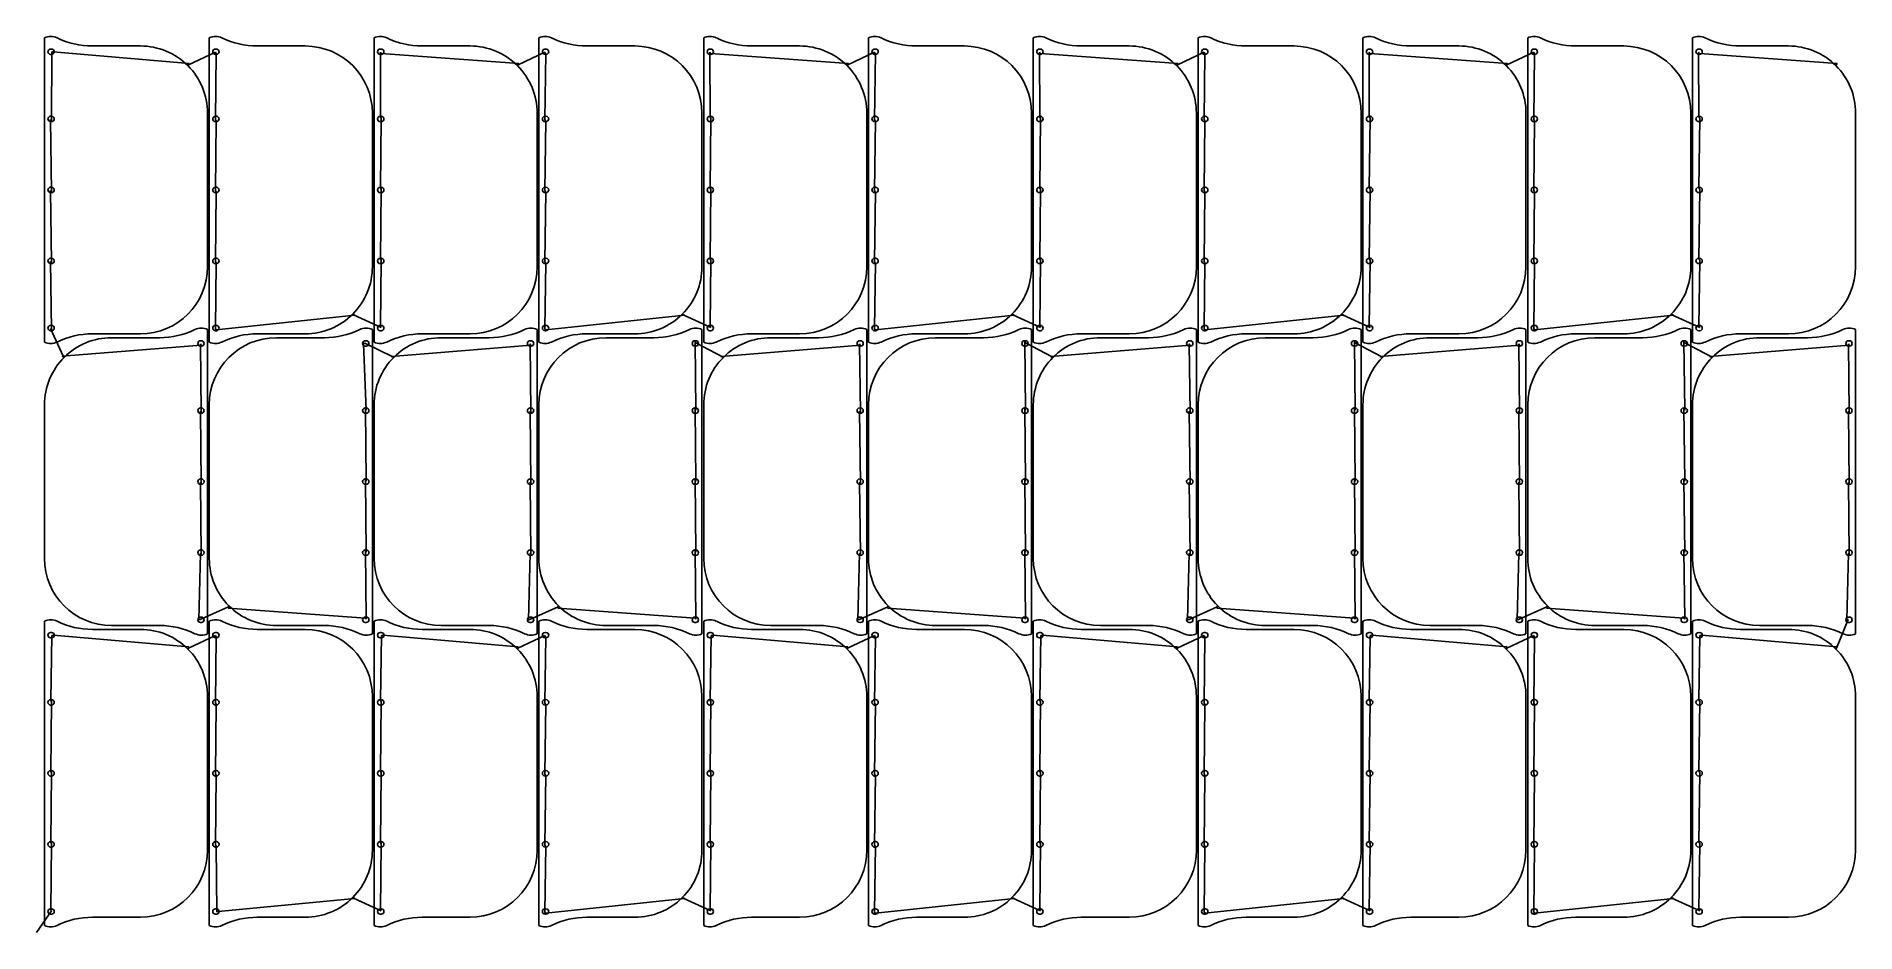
# Model space of a CAD drawing. Header units: inches. Extents: x 0 to 94.8, y 0 to 46.7.
import ezdxf

# ---------------------------------------------------------------- set-up
doc = ezdxf.new("R2010")
doc.units = ezdxf.units.IN
doc.layers.get('0').update_dxf_attribs({"linetype": 'CONTINUOUS'})
doc.layers.add('8', color=7, linetype='CONTINUOUS')
doc.layers.add('9', color=7, linetype='CONTINUOUS')

msp = doc.modelspace()

# ---------------------------------------------------------------- linework, layer by layer
at = {"color": 0, "linetype": 'CONTINUOUS'}
for p, q in [((0.78, 42.308), (0.808, 45.889)), ((0.883, 45.904), (7.964, 45.28)), ((7.931, 45.212), (9.33, 45.874)), ((9.37, 45.808), (9.33, 42.374)), ((17.935, 42.492), (17.94, 45.881)), ((17.968, 45.81), (25.144, 45.28)), ((25.111, 45.212), (26.51, 45.874)), ((26.55, 45.808), (26.51, 42.374)), ((35.115, 42.492), (35.1, 45.874)), ((35.14, 45.808), (42.324, 45.28)), ((42.291, 45.212), (43.69, 45.874)), ((43.73, 45.808), (43.69, 42.374)), ((52.295, 42.492), (52.28, 45.874)), ((52.32, 45.808), (59.504, 45.28)), ((59.471, 45.212), (60.87, 45.874)), ((60.91, 45.808), (60.87, 42.374)), ((69.475, 42.492), (69.46, 45.874)), ((69.5, 45.808), (76.684, 45.28)), ((76.651, 45.212), (78.05, 45.874)), ((78.09, 45.808), (78.05, 42.374)), ((86.655, 42.492), (86.64, 45.874)), ((86.68, 45.808), (93.864, 45.28)), ((0.78, 38.608), (0.74, 42.374)), ((9.37, 42.308), (9.33, 38.674)), ((17.935, 38.792), (17.975, 42.426)), ((26.55, 42.308), (26.51, 38.674)), ((35.115, 38.792), (35.155, 42.426)), ((43.73, 42.308), (43.69, 38.674)), ((52.295, 38.792), (52.335, 42.426)), ((60.91, 42.308), (60.87, 38.674)), ((69.475, 38.792), (69.515, 42.426)), ((78.09, 42.308), (78.05, 38.674)), ((86.655, 38.792), (86.695, 42.426)), ((0.78, 34.908), (0.74, 38.674)), ((9.37, 38.608), (9.33, 34.974)), ((17.935, 35.092), (17.975, 38.726)), ((26.55, 38.608), (26.51, 34.974)), ((35.115, 35.092), (35.155, 38.726)), ((43.73, 38.608), (43.69, 34.974)), ((52.295, 35.092), (52.335, 38.726)), ((60.91, 38.608), (60.87, 34.974)), ((69.475, 35.092), (69.515, 38.726)), ((78.09, 38.608), (78.05, 34.974)), ((86.655, 35.092), (86.695, 38.726)), ((0.78, 31.408), (0.74, 34.974)), ((9.37, 34.908), (9.33, 31.474)), ((17.935, 31.592), (17.975, 35.026)), ((26.55, 34.908), (26.51, 31.474)), ((35.115, 31.592), (35.155, 35.026)), ((43.73, 34.908), (43.69, 31.474)), ((52.295, 31.592), (52.335, 35.026)), ((60.91, 34.908), (60.87, 31.474)), ((69.475, 31.592), (69.515, 35.026)), ((78.09, 34.908), (78.05, 31.474)), ((86.655, 31.592), (86.695, 35.026)), ((1.411, 30.009), (0.74, 31.474)), ((9.37, 31.408), (16.603, 32.179)), ((16.53, 32.199), (17.975, 31.526)), ((26.55, 31.408), (33.783, 32.179)), ((33.71, 32.199), (35.155, 31.526)), ((43.73, 31.408), (50.963, 32.179)), ((50.89, 32.199), (52.335, 31.526)), ((60.91, 31.408), (68.143, 32.179)), ((68.07, 32.199), (69.515, 31.526)), ((78.09, 31.408), (85.323, 32.179)), ((85.25, 32.199), (86.695, 31.526)), ((8.59, 30.608), (1.342, 30.042)), ((8.59, 27.108), (8.55, 30.674)), ((17.052, 30.696), (17.195, 27.226)), ((18.583, 29.998), (17.127, 30.711)), ((25.77, 30.608), (18.508, 30.012)), ((25.77, 27.108), (25.73, 30.674)), ((34.335, 30.792), (34.375, 27.226)), ((35.763, 29.998), (34.375, 30.726)), ((42.95, 30.608), (35.688, 30.012)), ((42.95, 27.108), (42.91, 30.674)), ((51.515, 30.792), (51.555, 27.226)), ((52.943, 29.998), (51.555, 30.726)), ((60.13, 30.608), (52.868, 30.012)), ((60.13, 27.108), (60.09, 30.674)), ((68.695, 30.792), (68.735, 27.226)), ((70.123, 29.998), (68.735, 30.726)), ((77.31, 30.608), (70.048, 30.012)), ((77.31, 27.108), (77.27, 30.674)), ((85.875, 30.792), (85.915, 27.226)), ((87.303, 29.998), (85.915, 30.726)), ((94.49, 30.608), (87.228, 30.012)), ((94.49, 27.108), (94.45, 30.674)), ((8.59, 23.408), (8.55, 27.174)), ((17.155, 27.292), (17.195, 23.526)), ((25.77, 23.408), (25.73, 27.174)), ((34.335, 27.292), (34.375, 23.526)), ((42.95, 23.408), (42.91, 27.174)), ((51.515, 27.292), (51.555, 23.526)), ((60.13, 23.408), (60.09, 27.174)), ((68.695, 27.292), (68.735, 23.526)), ((77.31, 23.408), (77.27, 27.174)), ((85.875, 27.292), (85.915, 23.526)), ((94.49, 23.408), (94.45, 27.174)), ((8.59, 19.708), (8.55, 23.474)), ((17.155, 23.592), (17.195, 19.826)), ((25.77, 19.708), (25.73, 23.474)), ((34.335, 23.592), (34.375, 19.826)), ((42.95, 19.708), (42.91, 23.474)), ((51.515, 23.592), (51.555, 19.826)), ((60.13, 19.708), (60.09, 23.474)), ((68.695, 23.592), (68.735, 19.826)), ((77.31, 19.708), (77.27, 23.474)), ((85.875, 23.592), (85.915, 19.826)), ((94.49, 19.708), (94.45, 23.474)), ((8.462, 16.296), (8.55, 19.774)), ((17.155, 19.892), (17.195, 16.326)), ((25.642, 16.296), (25.73, 19.774)), ((34.335, 19.892), (34.375, 16.326)), ((42.822, 16.296), (42.91, 19.774)), ((51.515, 19.892), (51.555, 16.326)), ((60.002, 16.296), (60.09, 19.774)), ((68.695, 19.892), (68.735, 16.326)), ((77.182, 16.296), (77.27, 19.774)), ((85.875, 19.892), (85.915, 16.326)), ((94.362, 16.296), (94.45, 19.774)), ((10.012, 16.982), (8.537, 16.311)), ((17.155, 16.392), (9.994, 16.908)), ((27.192, 16.982), (25.717, 16.311)), ((34.335, 16.392), (27.174, 16.908)), ((44.372, 16.982), (42.897, 16.311)), ((51.515, 16.392), (44.354, 16.908)), ((61.552, 16.982), (60.077, 16.311)), ((68.695, 16.392), (61.534, 16.908)), ((78.732, 16.982), (77.257, 16.311)), ((85.875, 16.392), (78.714, 16.908)), ((93.822, 14.818), (94.437, 16.311)), ((0.755, 12.092), (0.808, 15.489)), ((0.883, 15.504), (7.94, 14.892)), ((7.922, 14.818), (9.33, 15.474)), ((9.37, 15.408), (9.33, 11.974)), ((17.935, 12.092), (17.988, 15.489)), ((18.063, 15.504), (25.12, 14.892)), ((25.102, 14.818), (26.51, 15.474)), ((26.55, 15.408), (26.51, 11.974)), ((35.115, 12.092), (35.168, 15.489)), ((35.243, 15.504), (42.3, 14.892)), ((42.282, 14.818), (43.69, 15.474)), ((43.73, 15.408), (43.69, 11.974)), ((52.295, 12.092), (52.348, 15.489)), ((52.423, 15.504), (59.48, 14.892)), ((59.462, 14.818), (60.87, 15.474)), ((60.91, 15.408), (60.87, 11.974)), ((69.475, 12.092), (69.528, 15.489)), ((69.603, 15.504), (76.66, 14.892)), ((76.642, 14.818), (78.05, 15.474)), ((78.09, 15.408), (78.05, 11.974)), ((86.655, 12.092), (86.708, 15.489)), ((86.783, 15.504), (93.84, 14.892)), ((0.755, 8.392), (0.795, 12.026)), ((9.37, 11.908), (9.33, 8.274)), ((17.935, 8.392), (17.975, 12.026)), ((26.55, 11.908), (26.51, 8.274)), ((35.115, 8.392), (35.155, 12.026)), ((43.73, 11.908), (43.69, 8.274)), ((52.295, 8.392), (52.335, 12.026)), ((60.91, 11.908), (60.87, 8.274)), ((69.475, 8.392), (69.515, 12.026)), ((78.09, 11.908), (78.05, 8.274)), ((86.655, 8.392), (86.695, 12.026)), ((0.755, 4.692), (0.795, 8.326)), ((9.37, 8.208), (9.33, 4.574)), ((17.935, 4.692), (17.975, 8.326)), ((26.55, 8.208), (26.51, 4.574)), ((35.115, 4.692), (35.155, 8.326)), ((43.73, 8.208), (43.69, 4.574)), ((52.295, 4.692), (52.335, 8.326)), ((60.91, 8.208), (60.87, 4.574)), ((69.475, 4.692), (69.515, 8.326)), ((78.09, 8.208), (78.05, 4.574)), ((86.655, 4.692), (86.695, 8.326)), ((0.755, 1.192), (0.795, 4.626)), ((9.37, 4.508), (9.398, 1.089)), ((17.935, 1.192), (17.975, 4.626)), ((26.55, 4.508), (26.51, 1.074)), ((35.115, 1.192), (35.155, 4.626)), ((43.73, 4.508), (43.69, 1.074)), ((52.295, 1.192), (52.335, 4.626)), ((60.91, 4.508), (60.87, 1.074)), ((69.475, 1.192), (69.515, 4.626)), ((78.09, 4.508), (78.05, 1.074)), ((86.655, 1.192), (86.695, 4.626)), ((0, 0), (0.795, 1.126)), ((9.473, 1.104), (16.604, 1.78)), ((16.53, 1.799), (17.975, 1.126)), ((26.55, 1.008), (33.783, 1.779)), ((33.71, 1.799), (35.155, 1.126)), ((43.73, 1.008), (50.963, 1.779)), ((50.89, 1.799), (52.335, 1.126)), ((60.91, 1.008), (68.143, 1.779)), ((68.07, 1.799), (69.515, 1.126)), ((78.09, 1.008), (85.323, 1.779)), ((85.25, 1.799), (86.695, 1.126))]:
    msp.add_line(p, q, dxfattribs=at)
at = {"layer": '8', "color": 8, "linetype": 'CONTINUOUS'}
for p, q in [((0.422, 30.767), (0.422, 46.633)), ((9.012, 30.767), (9.012, 46.633)), ((17.602, 30.767), (17.602, 46.633)), ((26.192, 30.767), (26.192, 46.633)), ((34.782, 30.767), (34.782, 46.633)), ((43.373, 30.767), (43.373, 46.633)), ((51.962, 30.767), (51.962, 46.633)), ((60.553, 30.767), (60.553, 46.633)), ((69.142, 30.767), (69.142, 46.633)), ((77.733, 30.767), (77.733, 46.633)), ((86.323, 30.767), (86.323, 46.633)), ((0.792, 46.04), (0.742, 46.04)), ((0.742, 45.76), (0.792, 45.76)), ((2.922, 46.2), (5.422, 46.2)), ((9.383, 46.04), (9.332, 46.04)), ((9.332, 45.76), (9.383, 45.76)), ((11.512, 46.2), (14.012, 46.2)), ((17.973, 46.04), (17.922, 46.04)), ((17.922, 45.76), (17.973, 45.76)), ((20.102, 46.2), (22.602, 46.2)), ((26.562, 46.04), (26.512, 46.04)), ((26.512, 45.76), (26.562, 45.76)), ((28.692, 46.2), (31.192, 46.2)), ((35.153, 46.04), (35.102, 46.04)), ((35.102, 45.76), (35.153, 45.76)), ((37.282, 46.2), (39.782, 46.2)), ((43.742, 46.04), (43.692, 46.04)), ((43.692, 45.76), (43.742, 45.76)), ((45.873, 46.2), (48.373, 46.2)), ((52.333, 46.04), (52.282, 46.04)), ((52.282, 45.76), (52.333, 45.76)), ((54.462, 46.2), (56.962, 46.2)), ((60.922, 46.04), (60.872, 46.04)), ((60.872, 45.76), (60.922, 45.76)), ((63.053, 46.2), (65.552, 46.2)), ((69.513, 46.04), (69.462, 46.04)), ((69.462, 45.76), (69.513, 45.76)), ((71.642, 46.2), (74.142, 46.2)), ((78.103, 46.04), (78.052, 46.04)), ((78.052, 45.76), (78.103, 45.76)), ((80.233, 46.2), (82.733, 46.2)), ((86.692, 46.04), (86.642, 46.04)), ((86.642, 45.76), (86.692, 45.76)), ((88.823, 46.2), (91.322, 46.2)), ((8.922, 42.7), (8.922, 34.7)), ((17.512, 42.7), (17.512, 34.7)), ((26.102, 42.7), (26.102, 34.7)), ((34.693, 42.7), (34.693, 34.7)), ((43.282, 42.7), (43.282, 34.7)), ((51.873, 42.7), (51.873, 34.7)), ((60.462, 42.7), (60.462, 34.7)), ((69.052, 42.7), (69.052, 34.7)), ((77.642, 42.7), (77.642, 34.7)), ((86.233, 42.7), (86.233, 34.7)), ((94.823, 42.7), (94.823, 34.7)), ((0.792, 42.54), (0.742, 42.54)), ((0.742, 42.26), (0.792, 42.26)), ((9.383, 42.54), (9.332, 42.54)), ((9.332, 42.26), (9.383, 42.26)), ((17.973, 42.54), (17.922, 42.54)), ((17.922, 42.26), (17.973, 42.26)), ((26.562, 42.54), (26.512, 42.54)), ((26.512, 42.26), (26.562, 42.26)), ((35.153, 42.54), (35.102, 42.54)), ((35.102, 42.26), (35.153, 42.26)), ((43.742, 42.54), (43.692, 42.54)), ((43.692, 42.26), (43.742, 42.26)), ((52.333, 42.54), (52.282, 42.54)), ((52.282, 42.26), (52.333, 42.26)), ((60.922, 42.54), (60.872, 42.54)), ((60.872, 42.26), (60.922, 42.26)), ((69.513, 42.54), (69.462, 42.54)), ((69.462, 42.26), (69.513, 42.26)), ((78.103, 42.54), (78.052, 42.54)), ((78.052, 42.26), (78.103, 42.26)), ((86.692, 42.54), (86.642, 42.54)), ((86.642, 42.26), (86.692, 42.26)), ((0.792, 38.84), (0.742, 38.84)), ((0.742, 38.56), (0.792, 38.56)), ((9.383, 38.84), (9.332, 38.84)), ((9.332, 38.56), (9.383, 38.56)), ((17.973, 38.84), (17.922, 38.84)), ((17.922, 38.56), (17.973, 38.56)), ((26.562, 38.84), (26.512, 38.84)), ((26.512, 38.56), (26.562, 38.56)), ((35.153, 38.84), (35.102, 38.84)), ((35.102, 38.56), (35.153, 38.56)), ((43.742, 38.84), (43.692, 38.84)), ((43.692, 38.56), (43.742, 38.56)), ((52.333, 38.84), (52.282, 38.84)), ((52.282, 38.56), (52.333, 38.56)), ((60.922, 38.84), (60.872, 38.84)), ((60.872, 38.56), (60.922, 38.56)), ((69.513, 38.84), (69.462, 38.84)), ((69.462, 38.56), (69.513, 38.56)), ((78.103, 38.84), (78.052, 38.84)), ((78.052, 38.56), (78.103, 38.56)), ((86.692, 38.84), (86.642, 38.84)), ((86.642, 38.56), (86.692, 38.56)), ((0.792, 35.14), (0.742, 35.14)), ((9.383, 35.14), (9.332, 35.14)), ((17.973, 35.14), (17.922, 35.14)), ((26.562, 35.14), (26.512, 35.14)), ((35.153, 35.14), (35.102, 35.14)), ((43.742, 35.14), (43.692, 35.14)), ((52.333, 35.14), (52.282, 35.14)), ((60.922, 35.14), (60.872, 35.14)), ((69.513, 35.14), (69.462, 35.14)), ((78.103, 35.14), (78.052, 35.14)), ((86.692, 35.14), (86.642, 35.14)), ((0.742, 34.86), (0.792, 34.86)), ((9.332, 34.86), (9.383, 34.86)), ((17.922, 34.86), (17.973, 34.86)), ((26.512, 34.86), (26.562, 34.86)), ((35.102, 34.86), (35.153, 34.86)), ((43.692, 34.86), (43.742, 34.86)), ((52.282, 34.86), (52.333, 34.86)), ((60.872, 34.86), (60.922, 34.86)), ((69.462, 34.86), (69.513, 34.86)), ((78.052, 34.86), (78.103, 34.86)), ((86.642, 34.86), (86.692, 34.86)), ((0.792, 31.64), (0.742, 31.64)), ((0.742, 31.36), (0.792, 31.36)), ((8.922, 31.433), (8.922, 15.567)), ((9.383, 31.64), (9.332, 31.64)), ((9.332, 31.36), (9.383, 31.36)), ((17.512, 31.433), (17.512, 15.567)), ((17.973, 31.64), (17.922, 31.64)), ((17.922, 31.36), (17.973, 31.36)), ((26.102, 31.433), (26.102, 15.567)), ((26.562, 31.64), (26.512, 31.64)), ((26.512, 31.36), (26.562, 31.36)), ((34.693, 31.433), (34.693, 15.567)), ((35.153, 31.64), (35.102, 31.64)), ((35.102, 31.36), (35.153, 31.36)), ((43.282, 31.433), (43.282, 15.567)), ((43.742, 31.64), (43.692, 31.64)), ((43.692, 31.36), (43.742, 31.36)), ((51.873, 31.433), (51.873, 15.567)), ((52.333, 31.64), (52.282, 31.64)), ((52.282, 31.36), (52.333, 31.36)), ((60.462, 31.433), (60.462, 15.567)), ((60.922, 31.64), (60.872, 31.64)), ((60.872, 31.36), (60.922, 31.36)), ((69.052, 31.433), (69.052, 15.567)), ((69.513, 31.64), (69.462, 31.64)), ((69.462, 31.36), (69.513, 31.36)), ((77.642, 31.433), (77.642, 15.567)), ((78.103, 31.64), (78.052, 31.64)), ((78.052, 31.36), (78.103, 31.36)), ((86.233, 31.433), (86.233, 15.567)), ((86.692, 31.64), (86.642, 31.64)), ((86.642, 31.36), (86.692, 31.36)), ((94.823, 31.433), (94.823, 15.567)), ((5.422, 31.2), (2.922, 31.2)), ((3.922, 31), (6.423, 31)), ((8.602, 30.84), (8.553, 30.84)), ((8.553, 30.56), (8.602, 30.56)), ((14.012, 31.2), (11.512, 31.2)), ((12.512, 31), (15.012, 31)), ((17.192, 30.84), (17.142, 30.84)), ((17.142, 30.56), (17.192, 30.56)), ((22.602, 31.2), (20.102, 31.2)), ((21.102, 31), (23.602, 31)), ((25.782, 30.84), (25.733, 30.84)), ((25.733, 30.56), (25.782, 30.56)), ((31.192, 31.2), (28.692, 31.2)), ((29.692, 31), (32.193, 31)), ((34.372, 30.84), (34.322, 30.84)), ((34.322, 30.56), (34.372, 30.56)), ((39.782, 31.2), (37.282, 31.2)), ((38.282, 31), (40.782, 31)), ((42.962, 30.84), (42.913, 30.84)), ((42.913, 30.56), (42.962, 30.56)), ((48.373, 31.2), (45.873, 31.2)), ((46.872, 31), (49.373, 31)), ((51.552, 30.84), (51.502, 30.84)), ((51.502, 30.56), (51.552, 30.56)), ((56.962, 31.2), (54.462, 31.2)), ((55.462, 31), (57.962, 31)), ((60.142, 30.84), (60.093, 30.84)), ((60.093, 30.56), (60.142, 30.56)), ((65.552, 31.2), (63.053, 31.2)), ((64.052, 31), (66.552, 31)), ((68.732, 30.84), (68.683, 30.84)), ((68.683, 30.56), (68.732, 30.56)), ((74.142, 31.2), (71.642, 31.2)), ((72.642, 31), (75.142, 31)), ((77.322, 30.84), (77.272, 30.84)), ((77.272, 30.56), (77.322, 30.56)), ((82.733, 31.2), (80.233, 31.2)), ((81.232, 31), (83.733, 31)), ((85.912, 30.84), (85.862, 30.84)), ((85.862, 30.56), (85.912, 30.56)), ((91.322, 31.2), (88.823, 31.2)), ((89.822, 31), (92.323, 31)), ((94.502, 30.84), (94.453, 30.84)), ((94.453, 30.56), (94.502, 30.56)), ((0.422, 19.5), (0.422, 27.5)), ((9.012, 19.5), (9.012, 27.5)), ((17.602, 19.5), (17.602, 27.5)), ((26.192, 19.5), (26.192, 27.5)), ((34.782, 19.5), (34.782, 27.5)), ((43.373, 19.5), (43.373, 27.5)), ((51.962, 19.5), (51.962, 27.5)), ((60.553, 19.5), (60.553, 27.5)), ((69.142, 19.5), (69.142, 27.5)), ((77.733, 19.5), (77.733, 27.5)), ((86.323, 19.5), (86.323, 27.5)), ((8.602, 27.34), (8.553, 27.34)), ((8.553, 27.06), (8.602, 27.06)), ((17.192, 27.34), (17.142, 27.34)), ((17.142, 27.06), (17.192, 27.06)), ((25.782, 27.34), (25.733, 27.34)), ((25.733, 27.06), (25.782, 27.06)), ((34.372, 27.34), (34.322, 27.34)), ((34.322, 27.06), (34.372, 27.06)), ((42.962, 27.34), (42.913, 27.34)), ((42.913, 27.06), (42.962, 27.06)), ((51.552, 27.34), (51.502, 27.34)), ((51.502, 27.06), (51.552, 27.06)), ((60.142, 27.34), (60.093, 27.34)), ((60.093, 27.06), (60.142, 27.06)), ((68.732, 27.34), (68.683, 27.34)), ((68.683, 27.06), (68.732, 27.06)), ((77.322, 27.34), (77.272, 27.34)), ((77.272, 27.06), (77.322, 27.06)), ((85.912, 27.34), (85.862, 27.34)), ((85.862, 27.06), (85.912, 27.06)), ((94.502, 27.34), (94.453, 27.34)), ((94.453, 27.06), (94.502, 27.06)), ((8.602, 23.64), (8.553, 23.64)), ((8.553, 23.36), (8.602, 23.36)), ((17.192, 23.64), (17.142, 23.64)), ((17.142, 23.36), (17.192, 23.36)), ((25.782, 23.64), (25.733, 23.64)), ((25.733, 23.36), (25.782, 23.36)), ((34.372, 23.64), (34.322, 23.64)), ((34.322, 23.36), (34.372, 23.36)), ((42.962, 23.64), (42.913, 23.64)), ((42.913, 23.36), (42.962, 23.36)), ((51.552, 23.64), (51.502, 23.64)), ((51.502, 23.36), (51.552, 23.36)), ((60.142, 23.64), (60.093, 23.64)), ((60.093, 23.36), (60.142, 23.36)), ((68.732, 23.64), (68.683, 23.64)), ((68.683, 23.36), (68.732, 23.36)), ((77.322, 23.64), (77.272, 23.64)), ((77.272, 23.36), (77.322, 23.36)), ((85.912, 23.64), (85.862, 23.64)), ((85.862, 23.36), (85.912, 23.36)), ((94.502, 23.64), (94.453, 23.64)), ((94.453, 23.36), (94.502, 23.36)), ((8.602, 19.94), (8.553, 19.94)), ((17.192, 19.94), (17.142, 19.94)), ((25.782, 19.94), (25.733, 19.94)), ((34.372, 19.94), (34.322, 19.94)), ((42.962, 19.94), (42.913, 19.94)), ((51.552, 19.94), (51.502, 19.94)), ((60.142, 19.94), (60.093, 19.94)), ((68.732, 19.94), (68.683, 19.94)), ((77.322, 19.94), (77.272, 19.94)), ((85.912, 19.94), (85.862, 19.94)), ((94.502, 19.94), (94.453, 19.94)), ((8.553, 19.66), (8.602, 19.66)), ((17.142, 19.66), (17.192, 19.66)), ((25.733, 19.66), (25.782, 19.66)), ((34.322, 19.66), (34.372, 19.66)), ((42.913, 19.66), (42.962, 19.66)), ((51.502, 19.66), (51.552, 19.66)), ((60.093, 19.66), (60.142, 19.66)), ((68.683, 19.66), (68.732, 19.66)), ((77.272, 19.66), (77.322, 19.66)), ((85.862, 19.66), (85.912, 19.66)), ((94.453, 19.66), (94.502, 19.66)), ((0.422, 0.367), (0.422, 16.233)), ((8.602, 16.44), (8.553, 16.44)), ((8.553, 16.16), (8.602, 16.16)), ((9.012, 0.367), (9.012, 16.233)), ((17.192, 16.44), (17.142, 16.44)), ((17.142, 16.16), (17.192, 16.16)), ((17.602, 0.367), (17.602, 16.233)), ((25.782, 16.44), (25.733, 16.44)), ((25.733, 16.16), (25.782, 16.16)), ((26.192, 0.367), (26.192, 16.233)), ((34.372, 16.44), (34.322, 16.44)), ((34.322, 16.16), (34.372, 16.16)), ((34.782, 0.367), (34.782, 16.233)), ((42.962, 16.44), (42.913, 16.44)), ((42.913, 16.16), (42.962, 16.16)), ((43.373, 0.367), (43.373, 16.233)), ((51.552, 16.44), (51.502, 16.44)), ((51.502, 16.16), (51.552, 16.16)), ((51.962, 0.367), (51.962, 16.233)), ((60.142, 16.44), (60.093, 16.44)), ((60.093, 16.16), (60.142, 16.16)), ((60.553, 0.367), (60.553, 16.233)), ((68.732, 16.44), (68.683, 16.44)), ((68.683, 16.16), (68.732, 16.16)), ((69.142, 0.367), (69.142, 16.233)), ((77.322, 16.44), (77.272, 16.44)), ((77.272, 16.16), (77.322, 16.16)), ((77.733, 0.367), (77.733, 16.233)), ((85.912, 16.44), (85.862, 16.44)), ((85.862, 16.16), (85.912, 16.16)), ((86.323, 0.367), (86.323, 16.233)), ((94.502, 16.44), (94.453, 16.44)), ((94.453, 16.16), (94.502, 16.16)), ((0.792, 15.64), (0.742, 15.64)), ((0.742, 15.36), (0.792, 15.36)), ((2.922, 15.8), (5.422, 15.8)), ((6.423, 16), (3.922, 16)), ((9.383, 15.64), (9.332, 15.64)), ((9.332, 15.36), (9.383, 15.36)), ((11.512, 15.8), (14.012, 15.8)), ((15.012, 16), (12.512, 16)), ((17.973, 15.64), (17.922, 15.64)), ((17.922, 15.36), (17.973, 15.36)), ((20.102, 15.8), (22.602, 15.8)), ((23.602, 16), (21.102, 16)), ((26.562, 15.64), (26.512, 15.64)), ((26.512, 15.36), (26.562, 15.36)), ((28.692, 15.8), (31.192, 15.8)), ((32.193, 16), (29.692, 16)), ((35.153, 15.64), (35.102, 15.64)), ((35.102, 15.36), (35.153, 15.36)), ((37.282, 15.8), (39.782, 15.8)), ((40.782, 16), (38.282, 16)), ((43.742, 15.64), (43.692, 15.64)), ((43.692, 15.36), (43.742, 15.36)), ((45.873, 15.8), (48.373, 15.8)), ((49.373, 16), (46.872, 16)), ((52.333, 15.64), (52.282, 15.64)), ((52.282, 15.36), (52.333, 15.36)), ((54.462, 15.8), (56.962, 15.8)), ((57.962, 16), (55.462, 16)), ((60.922, 15.64), (60.872, 15.64)), ((60.872, 15.36), (60.922, 15.36)), ((63.053, 15.8), (65.552, 15.8)), ((66.552, 16), (64.052, 16)), ((69.513, 15.64), (69.462, 15.64)), ((69.462, 15.36), (69.513, 15.36)), ((71.642, 15.8), (74.142, 15.8)), ((75.142, 16), (72.642, 16)), ((78.103, 15.64), (78.052, 15.64)), ((78.052, 15.36), (78.103, 15.36)), ((80.233, 15.8), (82.733, 15.8)), ((83.733, 16), (81.232, 16)), ((86.692, 15.64), (86.642, 15.64)), ((86.642, 15.36), (86.692, 15.36)), ((88.823, 15.8), (91.322, 15.8)), ((92.323, 16), (89.822, 16)), ((0.792, 12.14), (0.742, 12.14)), ((0.742, 11.86), (0.792, 11.86)), ((8.922, 12.3), (8.922, 4.3)), ((9.383, 12.14), (9.332, 12.14)), ((9.332, 11.86), (9.383, 11.86)), ((17.512, 12.3), (17.512, 4.3)), ((17.973, 12.14), (17.922, 12.14)), ((17.922, 11.86), (17.973, 11.86)), ((26.102, 12.3), (26.102, 4.3)), ((26.562, 12.14), (26.512, 12.14)), ((26.512, 11.86), (26.562, 11.86)), ((34.693, 12.3), (34.693, 4.3)), ((35.153, 12.14), (35.102, 12.14)), ((35.102, 11.86), (35.153, 11.86)), ((43.282, 12.3), (43.282, 4.3)), ((43.742, 12.14), (43.692, 12.14)), ((43.692, 11.86), (43.742, 11.86)), ((51.873, 12.3), (51.873, 4.3)), ((52.333, 12.14), (52.282, 12.14)), ((52.282, 11.86), (52.333, 11.86)), ((60.462, 12.3), (60.462, 4.3)), ((60.922, 12.14), (60.872, 12.14)), ((60.872, 11.86), (60.922, 11.86)), ((69.052, 12.3), (69.052, 4.3)), ((69.513, 12.14), (69.462, 12.14)), ((69.462, 11.86), (69.513, 11.86)), ((77.642, 12.3), (77.642, 4.3)), ((78.103, 12.14), (78.052, 12.14)), ((78.052, 11.86), (78.103, 11.86)), ((86.233, 12.3), (86.233, 4.3)), ((86.692, 12.14), (86.642, 12.14)), ((86.642, 11.86), (86.692, 11.86)), ((94.823, 12.3), (94.823, 4.3)), ((0.792, 8.44), (0.742, 8.44)), ((0.742, 8.16), (0.792, 8.16)), ((9.383, 8.44), (9.332, 8.44)), ((9.332, 8.16), (9.383, 8.16)), ((17.973, 8.44), (17.922, 8.44)), ((17.922, 8.16), (17.973, 8.16)), ((26.562, 8.44), (26.512, 8.44)), ((26.512, 8.16), (26.562, 8.16)), ((35.153, 8.44), (35.102, 8.44)), ((35.102, 8.16), (35.153, 8.16)), ((43.742, 8.44), (43.692, 8.44)), ((43.692, 8.16), (43.742, 8.16)), ((52.333, 8.44), (52.282, 8.44)), ((52.282, 8.16), (52.333, 8.16)), ((60.922, 8.44), (60.872, 8.44)), ((60.872, 8.16), (60.922, 8.16)), ((69.513, 8.44), (69.462, 8.44)), ((69.462, 8.16), (69.513, 8.16)), ((78.103, 8.44), (78.052, 8.44)), ((78.052, 8.16), (78.103, 8.16)), ((86.692, 8.44), (86.642, 8.44)), ((86.642, 8.16), (86.692, 8.16)), ((0.792, 4.74), (0.742, 4.74)), ((0.742, 4.46), (0.792, 4.46)), ((9.383, 4.74), (9.332, 4.74)), ((9.332, 4.46), (9.383, 4.46)), ((17.973, 4.74), (17.922, 4.74)), ((17.922, 4.46), (17.973, 4.46)), ((26.562, 4.74), (26.512, 4.74)), ((26.512, 4.46), (26.562, 4.46)), ((35.153, 4.74), (35.102, 4.74)), ((35.102, 4.46), (35.153, 4.46)), ((43.742, 4.74), (43.692, 4.74)), ((43.692, 4.46), (43.742, 4.46)), ((52.333, 4.74), (52.282, 4.74)), ((52.282, 4.46), (52.333, 4.46)), ((60.922, 4.74), (60.872, 4.74)), ((60.872, 4.46), (60.922, 4.46)), ((69.513, 4.74), (69.462, 4.74)), ((69.462, 4.46), (69.513, 4.46)), ((78.103, 4.74), (78.052, 4.74)), ((78.052, 4.46), (78.103, 4.46)), ((86.692, 4.74), (86.642, 4.74)), ((86.642, 4.46), (86.692, 4.46)), ((0.792, 1.24), (0.742, 1.24)), ((0.742, 0.96), (0.792, 0.96)), ((9.383, 1.24), (9.332, 1.24)), ((9.332, 0.96), (9.383, 0.96)), ((17.973, 1.24), (17.922, 1.24)), ((17.922, 0.96), (17.973, 0.96)), ((26.562, 1.24), (26.512, 1.24)), ((26.512, 0.96), (26.562, 0.96)), ((35.153, 1.24), (35.102, 1.24)), ((35.102, 0.96), (35.153, 0.96)), ((43.742, 1.24), (43.692, 1.24)), ((43.692, 0.96), (43.742, 0.96)), ((52.333, 1.24), (52.282, 1.24)), ((52.282, 0.96), (52.333, 0.96)), ((60.922, 1.24), (60.872, 1.24)), ((60.872, 0.96), (60.922, 0.96)), ((69.513, 1.24), (69.462, 1.24)), ((69.462, 0.96), (69.513, 0.96)), ((78.103, 1.24), (78.052, 1.24)), ((78.052, 0.96), (78.103, 0.96)), ((86.692, 1.24), (86.642, 1.24)), ((86.642, 0.96), (86.692, 0.96)), ((5.422, 0.8), (2.922, 0.8)), ((14.012, 0.8), (11.512, 0.8)), ((22.602, 0.8), (20.102, 0.8)), ((31.192, 0.8), (28.692, 0.8)), ((39.782, 0.8), (37.282, 0.8)), ((48.373, 0.8), (45.873, 0.8)), ((56.962, 0.8), (54.462, 0.8)), ((65.552, 0.8), (63.053, 0.8)), ((74.142, 0.8), (71.642, 0.8)), ((82.733, 0.8), (80.233, 0.8)), ((91.322, 0.8), (88.823, 0.8))]:
    msp.add_line(p, q, dxfattribs=at)
for centre, radius, start, end in [((0.742, 45.9), 0.8, 64.99147, 113.57818), ((2.904, 50.323), 4.123, 243.75368, 270.25911), ((9.332, 45.9), 0.8, 64.99147, 113.57818), ((11.494, 50.323), 4.123, 243.75368, 270.25911), ((17.922, 45.9), 0.8, 64.99147, 113.57818), ((20.084, 50.323), 4.123, 243.75368, 270.25911), ((26.512, 45.9), 0.8, 64.99147, 113.57818), ((28.674, 50.323), 4.123, 243.75368, 270.25911), ((35.102, 45.9), 0.8, 64.99147, 113.57818), ((37.264, 50.323), 4.123, 243.75368, 270.25911), ((43.692, 45.9), 0.8, 64.99147, 113.57818), ((45.854, 50.323), 4.123, 243.75368, 270.25911), ((52.282, 45.9), 0.8, 64.99147, 113.57818), ((54.444, 50.323), 4.123, 243.75368, 270.25911), ((60.872, 45.9), 0.8, 64.99147, 113.57818), ((63.034, 50.323), 4.123, 243.75368, 270.25911), ((69.462, 45.9), 0.8, 64.99147, 113.57818), ((71.624, 50.323), 4.123, 243.75368, 270.25911), ((78.052, 45.9), 0.8, 64.99147, 113.57818), ((80.214, 50.323), 4.123, 243.75368, 270.25911), ((86.642, 45.9), 0.8, 64.99147, 113.57818), ((88.804, 50.323), 4.123, 243.75368, 270.25911), ((0.742, 45.9), 0.14, 90, 270), ((0.792, 45.9), 0.14, 360, 90), ((0.792, 45.9), 0.14, 270, 360), ((5.422, 42.7), 3.5, 45, 90), ((9.332, 45.9), 0.14, 90, 270), ((9.383, 45.9), 0.14, 270, 90), ((14.012, 42.7), 3.5, 360, 90), ((17.922, 45.9), 0.14, 90, 270), ((17.973, 45.9), 0.14, 270, 90), ((22.602, 42.7), 3.5, 45, 90), ((26.512, 45.9), 0.14, 90, 270), ((26.562, 45.9), 0.14, 270, 90), ((31.192, 42.7), 3.5, 360, 90), ((35.102, 45.9), 0.14, 90, 270), ((35.153, 45.9), 0.14, 270, 90), ((39.782, 42.7), 3.5, 45, 90), ((43.692, 45.9), 0.14, 90, 270), ((43.742, 45.9), 0.14, 270, 90), ((48.373, 42.7), 3.5, 360, 90), ((52.282, 45.9), 0.14, 90, 270), ((52.333, 45.9), 0.14, 270, 90), ((56.962, 42.7), 3.5, 45, 90), ((60.872, 45.9), 0.14, 90, 270), ((60.922, 45.9), 0.14, 270, 90), ((65.552, 42.7), 3.5, 360, 90), ((69.462, 45.9), 0.14, 90, 270), ((69.513, 45.9), 0.14, 270, 90), ((74.142, 42.7), 3.5, 45, 90), ((78.052, 45.9), 0.14, 90, 270), ((78.103, 45.9), 0.14, 270, 90), ((82.733, 42.7), 3.5, 360, 90), ((86.642, 45.9), 0.14, 90, 270), ((86.692, 45.9), 0.14, 270, 90), ((91.322, 42.7), 3.5, 45, 90), ((5.422, 42.7), 3.5, 360, 45), ((22.602, 42.7), 3.5, 0, 45), ((39.782, 42.7), 3.5, 0, 45), ((56.962, 42.7), 3.5, 360, 45), ((74.142, 42.7), 3.5, 360, 45), ((91.322, 42.7), 3.5, 0, 45), ((0.742, 42.4), 0.14, 90, 270), ((0.792, 42.4), 0.14, 270, 90), ((9.332, 42.4), 0.14, 90, 270), ((9.383, 42.4), 0.14, 270, 90), ((17.922, 42.4), 0.14, 90, 270), ((17.973, 42.4), 0.14, 270, 90), ((26.512, 42.4), 0.14, 90, 270), ((26.562, 42.4), 0.14, 270, 90), ((35.102, 42.4), 0.14, 90, 270), ((35.153, 42.4), 0.14, 270, 90), ((43.692, 42.4), 0.14, 90, 270), ((43.742, 42.4), 0.14, 270, 90), ((52.282, 42.4), 0.14, 90, 270), ((52.333, 42.4), 0.14, 270, 90), ((60.872, 42.4), 0.14, 90, 270), ((60.922, 42.4), 0.14, 270, 90), ((69.462, 42.4), 0.14, 90, 270), ((69.513, 42.4), 0.14, 270, 90), ((78.052, 42.4), 0.14, 90, 270), ((78.103, 42.4), 0.14, 270, 90), ((86.642, 42.4), 0.14, 90, 270), ((86.692, 42.4), 0.14, 270, 90), ((0.742, 38.7), 0.14, 90, 270), ((0.792, 38.7), 0.14, 270, 90), ((9.332, 38.7), 0.14, 90, 270), ((9.383, 38.7), 0.14, 270, 90), ((17.922, 38.7), 0.14, 90, 270), ((17.973, 38.7), 0.14, 270, 90), ((26.512, 38.7), 0.14, 90, 270), ((26.562, 38.7), 0.14, 270, 90), ((35.102, 38.7), 0.14, 90, 270), ((35.153, 38.7), 0.14, 270, 90), ((43.692, 38.7), 0.14, 90, 270), ((43.742, 38.7), 0.14, 270, 90), ((52.282, 38.7), 0.14, 90, 270), ((52.333, 38.7), 0.14, 270, 90), ((60.872, 38.7), 0.14, 90, 270), ((60.922, 38.7), 0.14, 270, 90), ((69.462, 38.7), 0.14, 90, 270), ((69.513, 38.7), 0.14, 270, 90), ((78.052, 38.7), 0.14, 90, 270), ((78.103, 38.7), 0.14, 270, 90), ((86.642, 38.7), 0.14, 90, 270), ((86.692, 38.7), 0.14, 270, 90), ((0.742, 35), 0.14, 90, 270), ((0.792, 35), 0.14, 270, 90), ((9.332, 35), 0.14, 90, 270), ((9.383, 35), 0.14, 270, 90), ((17.922, 35), 0.14, 90, 270), ((17.973, 35), 0.14, 270, 90), ((26.512, 35), 0.14, 90, 270), ((26.562, 35), 0.14, 270, 90), ((35.102, 35), 0.14, 90, 270), ((35.153, 35), 0.14, 270, 90), ((43.692, 35), 0.14, 90, 270), ((43.742, 35), 0.14, 270, 90), ((52.282, 35), 0.14, 90, 270), ((52.333, 35), 0.14, 270, 90), ((60.872, 35), 0.14, 90, 270), ((60.922, 35), 0.14, 270, 90), ((69.462, 35), 0.14, 90, 270), ((69.513, 35), 0.14, 270, 90), ((78.052, 35), 0.14, 90, 270), ((78.103, 35), 0.14, 270, 90), ((86.642, 35), 0.14, 90, 270), ((86.692, 35), 0.14, 270, 90), ((5.422, 34.7), 3.5, 270, 0), ((14.012, 34.7), 3.5, 315, 0), ((22.602, 34.7), 3.5, 270, 0), ((31.192, 34.7), 3.5, 315, 0), ((39.782, 34.7), 3.5, 270, 0), ((48.373, 34.7), 3.5, 315, 0), ((56.962, 34.7), 3.5, 270, 0), ((65.552, 34.7), 3.5, 315, 0), ((74.142, 34.7), 3.5, 270, 0), ((82.733, 34.7), 3.5, 315, 0), ((91.322, 34.7), 3.5, 270, 0), ((0.742, 31.5), 0.14, 90, 270), ((0.792, 31.5), 0.14, 270, 90), ((6.432, 35.163), 4.163, 269.8717, 296.11699), ((8.602, 30.7), 0.8, 66.42182, 115.00009), ((9.332, 31.5), 0.14, 90, 270), ((9.383, 31.5), 0.14, 270, 90), ((14.012, 34.7), 3.5, 270, 315), ((15.022, 35.163), 4.163, 269.8717, 296.11699), ((17.192, 30.7), 0.8, 66.42182, 115.00009), ((17.922, 31.5), 0.14, 90, 270), ((17.973, 31.5), 0.14, 270, 90), ((23.612, 35.163), 4.163, 269.8717, 296.11699), ((25.782, 30.7), 0.8, 66.42182, 115.00009), ((26.512, 31.5), 0.14, 90, 270), ((26.562, 31.5), 0.14, 270, 90), ((31.192, 34.7), 3.5, 270, 315), ((32.202, 35.163), 4.163, 269.8717, 296.11699), ((34.372, 30.7), 0.8, 66.42182, 115.00009), ((35.102, 31.5), 0.14, 90, 270), ((35.153, 31.5), 0.14, 270, 90), ((40.792, 35.163), 4.163, 269.8717, 296.11699), ((42.962, 30.7), 0.8, 66.42182, 115.00009), ((43.692, 31.5), 0.14, 90, 270), ((43.742, 31.5), 0.14, 270, 90), ((48.373, 34.7), 3.5, 270, 315), ((49.382, 35.163), 4.163, 269.8717, 296.11699), ((51.552, 30.7), 0.8, 66.42182, 115.00009), ((52.282, 31.5), 0.14, 90, 270), ((52.333, 31.5), 0.14, 270, 90), ((57.972, 35.163), 4.163, 269.8717, 296.11699), ((60.142, 30.7), 0.8, 66.42182, 115.00009), ((60.872, 31.5), 0.14, 90, 270), ((60.922, 31.5), 0.14, 270, 90), ((65.552, 34.7), 3.5, 270, 315), ((66.562, 35.163), 4.163, 269.8717, 296.11699), ((68.732, 30.7), 0.8, 66.42182, 115.00009), ((69.462, 31.5), 0.14, 90, 270), ((69.513, 31.5), 0.14, 270, 90), ((75.152, 35.163), 4.163, 269.8717, 296.11699), ((77.322, 30.7), 0.8, 66.42182, 115.00009), ((78.052, 31.5), 0.14, 90, 270), ((78.103, 31.5), 0.14, 270, 90), ((82.733, 34.7), 3.5, 270, 315), ((83.742, 35.163), 4.163, 269.8717, 296.11699), ((85.912, 30.7), 0.8, 66.42182, 115.00009), ((86.642, 31.5), 0.14, 90, 270), ((86.692, 31.5), 0.14, 270, 90), ((92.332, 35.163), 4.163, 269.8717, 296.11699), ((94.502, 30.7), 0.8, 66.42182, 115.00009), ((0.742, 31.5), 0.8, 246.42182, 295.00009), ((2.913, 27.037), 4.163, 89.8717, 116.11699), ((3.922, 27.5), 3.5, 90, 135), ((8.553, 30.7), 0.14, 90, 270), ((8.602, 30.7), 0.14, 270, 90), ((9.332, 31.5), 0.8, 246.42182, 295.00009), ((12.512, 27.5), 3.5, 90, 180), ((11.503, 27.037), 4.163, 89.8717, 116.11699), ((17.142, 30.7), 0.14, 90, 180), ((17.142, 30.7), 0.14, 180, 270), ((17.192, 30.7), 0.14, 270, 90), ((17.922, 31.5), 0.8, 246.42182, 295.00009), ((20.093, 27.037), 4.163, 89.8717, 116.11699), ((21.102, 27.5), 3.5, 90, 135), ((25.733, 30.7), 0.14, 90, 270), ((25.782, 30.7), 0.14, 270, 90), ((26.512, 31.5), 0.8, 246.42182, 295.00009), ((29.692, 27.5), 3.5, 90, 180), ((28.683, 27.037), 4.163, 89.8717, 116.11699), ((34.322, 30.7), 0.14, 90, 270), ((34.372, 30.7), 0.14, 270, 90), ((35.102, 31.5), 0.8, 246.42182, 295.00009), ((37.273, 27.037), 4.163, 89.8717, 116.11699), ((38.282, 27.5), 3.5, 90, 135), ((42.913, 30.7), 0.14, 90, 270), ((42.962, 30.7), 0.14, 270, 90), ((43.692, 31.5), 0.8, 246.42182, 295.00009), ((46.872, 27.5), 3.5, 90, 180), ((45.863, 27.037), 4.163, 89.8717, 116.11699), ((51.502, 30.7), 0.14, 90, 270), ((51.552, 30.7), 0.14, 270, 90), ((52.282, 31.5), 0.8, 246.42182, 295.00009), ((54.453, 27.037), 4.163, 89.8717, 116.11699), ((55.462, 27.5), 3.5, 90, 135), ((60.093, 30.7), 0.14, 90, 270), ((60.142, 30.7), 0.14, 270, 90), ((60.872, 31.5), 0.8, 246.42182, 295.00009), ((64.052, 27.5), 3.5, 90, 180), ((63.043, 27.037), 4.163, 89.8717, 116.11699), ((68.683, 30.7), 0.14, 90, 270), ((68.732, 30.7), 0.14, 270, 90), ((69.462, 31.5), 0.8, 246.42182, 295.00009), ((71.633, 27.037), 4.163, 89.8717, 116.11699), ((72.642, 27.5), 3.5, 90, 135), ((77.272, 30.7), 0.14, 90, 270), ((77.322, 30.7), 0.14, 270, 90), ((78.052, 31.5), 0.8, 246.42182, 295.00009), ((81.232, 27.5), 3.5, 90, 180), ((80.223, 27.037), 4.163, 89.8717, 116.11699), ((85.862, 30.7), 0.14, 90, 270), ((85.912, 30.7), 0.14, 270, 90), ((86.642, 31.5), 0.8, 246.42182, 295.00009), ((88.813, 27.037), 4.163, 89.8717, 116.11699), ((89.822, 27.5), 3.5, 90, 135), ((94.453, 30.7), 0.14, 90, 270), ((94.502, 30.7), 0.14, 270, 90), ((3.922, 27.5), 3.5, 135, 180), ((21.102, 27.5), 3.5, 135, 180), ((38.282, 27.5), 3.5, 135, 180), ((55.462, 27.5), 3.5, 135, 180), ((72.642, 27.5), 3.5, 135, 180), ((89.822, 27.5), 3.5, 135, 180), ((8.553, 27.2), 0.14, 90, 270), ((8.602, 27.2), 0.14, 270, 90), ((17.142, 27.2), 0.14, 90, 270), ((17.192, 27.2), 0.14, 270, 90), ((25.733, 27.2), 0.14, 90, 270), ((25.782, 27.2), 0.14, 270, 90), ((34.322, 27.2), 0.14, 90, 270), ((34.372, 27.2), 0.14, 270, 90), ((42.913, 27.2), 0.14, 90, 270), ((42.962, 27.2), 0.14, 270, 90), ((51.502, 27.2), 0.14, 90, 270), ((51.552, 27.2), 0.14, 270, 90), ((60.093, 27.2), 0.14, 90, 270), ((60.142, 27.2), 0.14, 270, 90), ((68.683, 27.2), 0.14, 90, 270), ((68.732, 27.2), 0.14, 270, 90), ((77.272, 27.2), 0.14, 90, 270), ((77.322, 27.2), 0.14, 270, 90), ((85.862, 27.2), 0.14, 90, 270), ((85.912, 27.2), 0.14, 270, 90), ((94.453, 27.2), 0.14, 90, 270), ((94.502, 27.2), 0.14, 270, 90), ((8.553, 23.5), 0.14, 90, 270), ((8.602, 23.5), 0.14, 270, 90), ((17.142, 23.5), 0.14, 90, 270), ((17.192, 23.5), 0.14, 270, 90), ((25.733, 23.5), 0.14, 90, 270), ((25.782, 23.5), 0.14, 270, 90), ((34.322, 23.5), 0.14, 90, 270), ((34.372, 23.5), 0.14, 270, 90), ((42.913, 23.5), 0.14, 90, 270), ((42.962, 23.5), 0.14, 270, 90), ((51.502, 23.5), 0.14, 90, 270), ((51.552, 23.5), 0.14, 270, 90), ((60.093, 23.5), 0.14, 90, 270), ((60.142, 23.5), 0.14, 270, 90), ((68.683, 23.5), 0.14, 90, 270), ((68.732, 23.5), 0.14, 270, 90), ((77.272, 23.5), 0.14, 90, 270), ((77.322, 23.5), 0.14, 270, 90), ((85.862, 23.5), 0.14, 90, 270), ((85.912, 23.5), 0.14, 270, 90), ((94.453, 23.5), 0.14, 90, 270), ((94.502, 23.5), 0.14, 270, 90), ((8.553, 19.8), 0.14, 90, 270), ((8.602, 19.8), 0.14, 270, 90), ((17.142, 19.8), 0.14, 90, 270), ((17.192, 19.8), 0.14, 270, 90), ((25.733, 19.8), 0.14, 90, 270), ((25.782, 19.8), 0.14, 270, 90), ((34.322, 19.8), 0.14, 90, 270), ((34.372, 19.8), 0.14, 270, 90), ((42.913, 19.8), 0.14, 90, 270), ((42.962, 19.8), 0.14, 270, 90), ((51.502, 19.8), 0.14, 90, 270), ((51.552, 19.8), 0.14, 270, 90), ((60.093, 19.8), 0.14, 90, 270), ((60.142, 19.8), 0.14, 270, 90), ((68.683, 19.8), 0.14, 90, 270), ((68.732, 19.8), 0.14, 270, 90), ((77.272, 19.8), 0.14, 90, 270), ((77.322, 19.8), 0.14, 270, 90), ((85.862, 19.8), 0.14, 90, 270), ((85.912, 19.8), 0.14, 270, 90), ((94.453, 19.8), 0.14, 90, 270), ((94.502, 19.8), 0.14, 270, 90), ((3.922, 19.5), 3.5, 180, 270), ((12.512, 19.5), 3.5, 180, 225), ((21.102, 19.5), 3.5, 180, 270), ((29.692, 19.5), 3.5, 180, 225), ((38.282, 19.5), 3.5, 180, 270), ((46.872, 19.5), 3.5, 180, 225), ((55.462, 19.5), 3.5, 180, 270), ((64.052, 19.5), 3.5, 180, 225), ((72.642, 19.5), 3.5, 180, 270), ((81.232, 19.5), 3.5, 180, 225), ((89.822, 19.5), 3.5, 180, 270), ((0.742, 15.5), 0.8, 64.99147, 113.57818), ((2.904, 19.923), 4.123, 243.75368, 270.25911), ((8.553, 16.3), 0.14, 90, 180), ((8.553, 16.3), 0.14, 180, 270), ((8.602, 16.3), 0.14, 270, 90), ((9.332, 15.5), 0.8, 64.99147, 113.57818), ((11.494, 19.923), 4.123, 243.75368, 270.25911), ((12.512, 19.5), 3.5, 225, 270), ((17.142, 16.3), 0.14, 90, 270), ((17.192, 16.3), 0.14, 270, 90), ((17.922, 15.5), 0.8, 64.99147, 113.57818), ((20.084, 19.923), 4.123, 243.75368, 270.25911), ((25.733, 16.3), 0.14, 90, 180), ((25.733, 16.3), 0.14, 180, 270), ((25.782, 16.3), 0.14, 270, 90), ((26.512, 15.5), 0.8, 64.99147, 113.57818), ((28.674, 19.923), 4.123, 243.75368, 270.25911), ((29.692, 19.5), 3.5, 225, 270), ((34.322, 16.3), 0.14, 90, 270), ((34.372, 16.3), 0.14, 270, 90), ((35.102, 15.5), 0.8, 64.99147, 113.57818), ((37.264, 19.923), 4.123, 243.75368, 270.25911), ((42.913, 16.3), 0.14, 90, 180), ((42.913, 16.3), 0.14, 180, 270), ((42.962, 16.3), 0.14, 270, 90), ((43.692, 15.5), 0.8, 64.99147, 113.57818), ((45.854, 19.923), 4.123, 243.75368, 270.25911), ((46.872, 19.5), 3.5, 225, 270), ((51.502, 16.3), 0.14, 90, 270), ((51.552, 16.3), 0.14, 270, 90), ((52.282, 15.5), 0.8, 64.99147, 113.57818), ((54.444, 19.923), 4.123, 243.75368, 270.25911), ((60.093, 16.3), 0.14, 90, 180), ((60.093, 16.3), 0.14, 180, 270), ((60.142, 16.3), 0.14, 270, 90), ((60.872, 15.5), 0.8, 64.99147, 113.57818), ((63.034, 19.923), 4.123, 243.75368, 270.25911), ((64.052, 19.5), 3.5, 225, 270), ((68.683, 16.3), 0.14, 90, 270), ((68.732, 16.3), 0.14, 270, 90), ((69.462, 15.5), 0.8, 64.99147, 113.57818), ((71.624, 19.923), 4.123, 243.75368, 270.25911), ((77.272, 16.3), 0.14, 90, 180), ((77.272, 16.3), 0.14, 180, 270), ((77.322, 16.3), 0.14, 270, 90), ((78.052, 15.5), 0.8, 64.99147, 113.57818), ((80.214, 19.923), 4.123, 243.75368, 270.25911), ((81.232, 19.5), 3.5, 225, 270), ((85.862, 16.3), 0.14, 90, 270), ((85.912, 16.3), 0.14, 270, 90), ((86.642, 15.5), 0.8, 64.99147, 113.57818), ((88.804, 19.923), 4.123, 243.75368, 270.25911), ((94.453, 16.3), 0.14, 90, 180), ((94.453, 16.3), 0.14, 180, 270), ((94.502, 16.3), 0.14, 270, 90), ((0.742, 15.5), 0.14, 90, 270), ((0.792, 15.5), 0.14, 270, 0), ((0.792, 15.5), 0.14, 360, 90), ((5.422, 12.3), 3.5, 45, 90), ((6.441, 11.877), 4.123, 63.75368, 90.25911), ((8.602, 16.3), 0.8, 244.99147, 293.57818), ((9.332, 15.5), 0.14, 90, 270), ((9.383, 15.5), 0.14, 270, 90), ((14.012, 12.3), 3.5, 360, 90), ((15.031, 11.877), 4.123, 63.75368, 90.25911), ((17.192, 16.3), 0.8, 244.99147, 293.57818), ((17.922, 15.5), 0.14, 90, 270), ((17.973, 15.5), 0.14, 270, 360), ((17.973, 15.5), 0.14, 360, 90), ((22.602, 12.3), 3.5, 45, 90), ((23.621, 11.877), 4.123, 63.75368, 90.25911), ((25.782, 16.3), 0.8, 244.99147, 293.57818), ((26.512, 15.5), 0.14, 90, 270), ((26.562, 15.5), 0.14, 270, 90), ((31.192, 12.3), 3.5, 360, 90), ((32.211, 11.877), 4.123, 63.75368, 90.25911), ((34.372, 16.3), 0.8, 244.99147, 293.57818), ((35.102, 15.5), 0.14, 90, 270), ((35.153, 15.5), 0.14, 360, 90), ((35.153, 15.5), 0.14, 270, 0), ((39.782, 12.3), 3.5, 45, 90), ((40.801, 11.877), 4.123, 63.75368, 90.25911), ((42.962, 16.3), 0.8, 244.99147, 293.57818), ((43.692, 15.5), 0.14, 90, 270), ((43.742, 15.5), 0.14, 270, 90), ((48.373, 12.3), 3.5, 360, 90), ((49.391, 11.877), 4.123, 63.75368, 90.25911), ((51.552, 16.3), 0.8, 244.99147, 293.57818), ((52.282, 15.5), 0.14, 90, 270), ((52.333, 15.5), 0.14, 360, 90), ((52.333, 15.5), 0.14, 270, 360), ((56.962, 12.3), 3.5, 45, 90), ((57.981, 11.877), 4.123, 63.75368, 90.25911), ((60.142, 16.3), 0.8, 244.99147, 293.57818), ((60.872, 15.5), 0.14, 90, 270), ((60.922, 15.5), 0.14, 270, 90), ((65.552, 12.3), 3.5, 360, 90), ((66.571, 11.877), 4.123, 63.75368, 90.25911), ((68.732, 16.3), 0.8, 244.99147, 293.57818), ((69.462, 15.5), 0.14, 90, 270), ((69.513, 15.5), 0.14, 360, 90), ((69.513, 15.5), 0.14, 270, 360), ((74.142, 12.3), 3.5, 45, 90), ((75.161, 11.877), 4.123, 63.75368, 90.25911), ((77.322, 16.3), 0.8, 244.99147, 293.57818), ((78.052, 15.5), 0.14, 90, 270), ((78.103, 15.5), 0.14, 270, 90), ((82.733, 12.3), 3.5, 360, 90), ((83.751, 11.877), 4.123, 63.75368, 90.25911), ((85.912, 16.3), 0.8, 244.99147, 293.57818), ((86.642, 15.5), 0.14, 90, 270), ((86.692, 15.5), 0.14, 270, 0), ((86.692, 15.5), 0.14, 360, 90), ((91.322, 12.3), 3.5, 45, 90), ((92.341, 11.877), 4.123, 63.75368, 90.25911), ((94.502, 16.3), 0.8, 244.99147, 293.57818), ((5.422, 12.3), 3.5, 360, 45), ((22.602, 12.3), 3.5, 0, 45), ((39.782, 12.3), 3.5, 0, 45), ((56.962, 12.3), 3.5, 360, 45), ((74.142, 12.3), 3.5, 360, 45), ((91.322, 12.3), 3.5, 0, 45), ((0.742, 12), 0.14, 90, 270), ((0.792, 12), 0.14, 270, 90), ((9.332, 12), 0.14, 90, 270), ((9.383, 12), 0.14, 270, 90), ((17.922, 12), 0.14, 90, 270), ((17.973, 12), 0.14, 270, 90), ((26.512, 12), 0.14, 90, 270), ((26.562, 12), 0.14, 270, 90), ((35.102, 12), 0.14, 90, 270), ((35.153, 12), 0.14, 270, 90), ((43.692, 12), 0.14, 90, 270), ((43.742, 12), 0.14, 270, 90), ((52.282, 12), 0.14, 90, 270), ((52.333, 12), 0.14, 270, 90), ((60.872, 12), 0.14, 90, 270), ((60.922, 12), 0.14, 270, 90), ((69.462, 12), 0.14, 90, 270), ((69.513, 12), 0.14, 270, 90), ((78.052, 12), 0.14, 90, 270), ((78.103, 12), 0.14, 270, 90), ((86.642, 12), 0.14, 90, 270), ((86.692, 12), 0.14, 270, 90), ((0.742, 8.3), 0.14, 90, 270), ((0.792, 8.3), 0.14, 270, 90), ((9.332, 8.3), 0.14, 90, 270), ((9.383, 8.3), 0.14, 270, 90), ((17.922, 8.3), 0.14, 90, 270), ((17.973, 8.3), 0.14, 270, 90), ((26.512, 8.3), 0.14, 90, 270), ((26.562, 8.3), 0.14, 270, 90), ((35.102, 8.3), 0.14, 90, 270), ((35.153, 8.3), 0.14, 270, 90), ((43.692, 8.3), 0.14, 90, 270), ((43.742, 8.3), 0.14, 270, 90), ((52.282, 8.3), 0.14, 90, 270), ((52.333, 8.3), 0.14, 270, 90), ((60.872, 8.3), 0.14, 90, 270), ((60.922, 8.3), 0.14, 270, 90), ((69.462, 8.3), 0.14, 90, 270), ((69.513, 8.3), 0.14, 270, 90), ((78.052, 8.3), 0.14, 90, 270), ((78.103, 8.3), 0.14, 270, 90), ((86.642, 8.3), 0.14, 90, 270), ((86.692, 8.3), 0.14, 270, 90), ((0.742, 4.6), 0.14, 90, 270), ((0.792, 4.6), 0.14, 270, 90), ((5.422, 4.3), 3.5, 270, 0), ((9.332, 4.6), 0.14, 90, 270), ((9.383, 4.6), 0.14, 270, 90), ((14.012, 4.3), 3.5, 315, 0), ((17.922, 4.6), 0.14, 90, 270), ((17.973, 4.6), 0.14, 270, 90), ((22.602, 4.3), 3.5, 270, 0), ((26.512, 4.6), 0.14, 90, 270), ((26.562, 4.6), 0.14, 270, 90), ((31.192, 4.3), 3.5, 315, 0), ((35.102, 4.6), 0.14, 90, 270), ((35.153, 4.6), 0.14, 270, 90), ((39.782, 4.3), 3.5, 270, 0), ((43.692, 4.6), 0.14, 90, 270), ((43.742, 4.6), 0.14, 270, 90), ((48.373, 4.3), 3.5, 315, 0), ((52.282, 4.6), 0.14, 90, 270), ((52.333, 4.6), 0.14, 270, 90), ((56.962, 4.3), 3.5, 270, 0), ((60.872, 4.6), 0.14, 90, 270), ((60.922, 4.6), 0.14, 270, 90), ((65.552, 4.3), 3.5, 315, 0), ((69.462, 4.6), 0.14, 90, 270), ((69.513, 4.6), 0.14, 270, 90), ((74.142, 4.3), 3.5, 270, 0), ((78.052, 4.6), 0.14, 90, 270), ((78.103, 4.6), 0.14, 270, 90), ((82.733, 4.3), 3.5, 315, 0), ((86.642, 4.6), 0.14, 90, 270), ((86.692, 4.6), 0.14, 270, 90), ((91.322, 4.3), 3.5, 270, 0), ((0.742, 1.1), 0.14, 90, 270), ((0.792, 1.1), 0.14, 270, 90), ((9.332, 1.1), 0.14, 90, 270), ((9.383, 1.1), 0.14, 0, 90), ((9.383, 1.1), 0.14, 270, 0), ((14.012, 4.3), 3.5, 270, 315), ((17.922, 1.1), 0.14, 90, 270), ((17.973, 1.1), 0.14, 270, 90), ((26.512, 1.1), 0.14, 90, 270), ((26.562, 1.1), 0.14, 270, 90), ((31.192, 4.3), 3.5, 270, 315), ((35.102, 1.1), 0.14, 90, 270), ((35.153, 1.1), 0.14, 270, 90), ((43.692, 1.1), 0.14, 90, 270), ((43.742, 1.1), 0.14, 270, 90), ((48.373, 4.3), 3.5, 270, 315), ((52.282, 1.1), 0.14, 90, 270), ((52.333, 1.1), 0.14, 270, 90), ((60.872, 1.1), 0.14, 90, 270), ((60.922, 1.1), 0.14, 270, 90), ((65.552, 4.3), 3.5, 270, 315), ((69.462, 1.1), 0.14, 90, 270), ((69.513, 1.1), 0.14, 270, 90), ((78.052, 1.1), 0.14, 90, 270), ((78.103, 1.1), 0.14, 270, 90), ((82.733, 4.3), 3.5, 270, 315), ((86.642, 1.1), 0.14, 90, 270), ((86.692, 1.1), 0.14, 270, 90), ((0.742, 1.1), 0.8, 246.42182, 295.00009), ((2.913, -3.363), 4.163, 89.8717, 116.11699), ((9.332, 1.1), 0.8, 246.42182, 295.00009), ((11.503, -3.363), 4.163, 89.8717, 116.11699), ((17.922, 1.1), 0.8, 246.42182, 295.00009), ((20.093, -3.363), 4.163, 89.8717, 116.11699), ((26.512, 1.1), 0.8, 246.42182, 295.00009), ((28.683, -3.363), 4.163, 89.8717, 116.11699), ((35.102, 1.1), 0.8, 246.42182, 295.00009), ((37.273, -3.363), 4.163, 89.8717, 116.11699), ((43.692, 1.1), 0.8, 246.42182, 295.00009), ((45.863, -3.363), 4.163, 89.8717, 116.11699), ((52.282, 1.1), 0.8, 246.42182, 295.00009), ((54.453, -3.363), 4.163, 89.8717, 116.11699), ((60.872, 1.1), 0.8, 246.42182, 295.00009), ((63.043, -3.363), 4.163, 89.8717, 116.11699), ((69.462, 1.1), 0.8, 246.42182, 295.00009), ((71.633, -3.363), 4.163, 89.8717, 116.11699), ((78.052, 1.1), 0.8, 246.42182, 295.00009), ((80.223, -3.363), 4.163, 89.8717, 116.11699), ((86.642, 1.1), 0.8, 246.42182, 295.00009), ((88.813, -3.363), 4.163, 89.8717, 116.11699)]:
    msp.add_arc(centre, radius, start, end, dxfattribs=at)
at = {"layer": '9', "color": 9, "linetype": 'CONTINUOUS'}
for p, q in [((0.808, 45.889), (0.932, 45.9)), ((0.932, 45.9), (0.883, 45.904)), ((9.33, 45.874), (9.383, 45.76)), ((9.383, 45.76), (9.37, 45.808)), ((17.94, 45.881), (17.973, 45.76)), ((17.973, 45.76), (17.968, 45.81)), ((26.51, 45.874), (26.562, 45.76)), ((26.562, 45.76), (26.55, 45.808)), ((35.1, 45.874), (35.153, 45.76)), ((35.153, 45.76), (35.14, 45.808)), ((43.69, 45.874), (43.742, 45.76)), ((43.742, 45.76), (43.73, 45.808)), ((52.28, 45.874), (52.333, 45.76)), ((52.333, 45.76), (52.32, 45.808)), ((60.87, 45.874), (60.922, 45.76)), ((60.922, 45.76), (60.91, 45.808)), ((69.46, 45.874), (69.513, 45.76)), ((69.513, 45.76), (69.5, 45.808)), ((78.05, 45.874), (78.103, 45.76)), ((78.103, 45.76), (78.09, 45.808)), ((86.64, 45.874), (86.692, 45.76)), ((86.692, 45.76), (86.68, 45.808)), ((7.964, 45.28), (7.897, 45.175)), ((7.897, 45.175), (7.931, 45.212)), ((25.144, 45.28), (25.077, 45.175)), ((25.077, 45.175), (25.111, 45.212)), ((42.324, 45.28), (42.257, 45.175)), ((42.257, 45.175), (42.291, 45.212)), ((59.504, 45.28), (59.437, 45.175)), ((59.437, 45.175), (59.471, 45.212)), ((76.684, 45.28), (76.617, 45.175)), ((76.617, 45.175), (76.651, 45.212)), ((93.864, 45.28), (93.797, 45.175)), ((93.797, 45.175), (93.831, 45.212)), ((0.74, 42.374), (0.792, 42.26)), ((0.792, 42.26), (0.78, 42.308)), ((9.33, 42.374), (9.383, 42.26)), ((9.383, 42.26), (9.37, 42.308)), ((17.975, 42.426), (17.922, 42.54)), ((17.922, 42.54), (17.935, 42.492)), ((26.51, 42.374), (26.562, 42.26)), ((26.562, 42.26), (26.55, 42.308)), ((35.155, 42.426), (35.102, 42.54)), ((35.102, 42.54), (35.115, 42.492)), ((43.69, 42.374), (43.742, 42.26)), ((43.742, 42.26), (43.73, 42.308)), ((52.335, 42.426), (52.282, 42.54)), ((52.282, 42.54), (52.295, 42.492)), ((60.87, 42.374), (60.922, 42.26)), ((60.922, 42.26), (60.91, 42.308)), ((69.515, 42.426), (69.462, 42.54)), ((69.462, 42.54), (69.475, 42.492)), ((78.05, 42.374), (78.103, 42.26)), ((78.103, 42.26), (78.09, 42.308)), ((86.695, 42.426), (86.642, 42.54)), ((86.642, 42.54), (86.655, 42.492)), ((0.74, 38.674), (0.792, 38.56)), ((0.792, 38.56), (0.78, 38.608)), ((9.33, 38.674), (9.383, 38.56)), ((9.383, 38.56), (9.37, 38.608)), ((17.975, 38.726), (17.922, 38.84)), ((17.922, 38.84), (17.935, 38.792)), ((26.51, 38.674), (26.562, 38.56)), ((26.562, 38.56), (26.55, 38.608)), ((35.155, 38.726), (35.102, 38.84)), ((35.102, 38.84), (35.115, 38.792)), ((43.69, 38.674), (43.742, 38.56)), ((43.742, 38.56), (43.73, 38.608)), ((52.335, 38.726), (52.282, 38.84)), ((52.282, 38.84), (52.295, 38.792)), ((60.87, 38.674), (60.922, 38.56)), ((60.922, 38.56), (60.91, 38.608)), ((69.515, 38.726), (69.462, 38.84)), ((69.462, 38.84), (69.475, 38.792)), ((78.05, 38.674), (78.103, 38.56)), ((78.103, 38.56), (78.09, 38.608)), ((86.695, 38.726), (86.642, 38.84)), ((86.642, 38.84), (86.655, 38.792)), ((17.975, 35.026), (17.922, 35.14)), ((17.922, 35.14), (17.935, 35.092)), ((35.155, 35.026), (35.102, 35.14)), ((35.102, 35.14), (35.115, 35.092)), ((52.335, 35.026), (52.282, 35.14)), ((52.282, 35.14), (52.295, 35.092)), ((69.515, 35.026), (69.462, 35.14)), ((69.462, 35.14), (69.475, 35.092)), ((86.695, 35.026), (86.642, 35.14)), ((86.642, 35.14), (86.655, 35.092)), ((0.74, 34.974), (0.792, 34.86)), ((0.792, 34.86), (0.78, 34.908)), ((9.33, 34.974), (9.383, 34.86)), ((9.383, 34.86), (9.37, 34.908)), ((26.51, 34.974), (26.562, 34.86)), ((26.562, 34.86), (26.55, 34.908)), ((43.69, 34.974), (43.742, 34.86)), ((43.742, 34.86), (43.73, 34.908)), ((60.87, 34.974), (60.922, 34.86)), ((60.922, 34.86), (60.91, 34.908)), ((78.05, 34.974), (78.103, 34.86)), ((78.103, 34.86), (78.09, 34.908)), ((0.74, 31.474), (0.792, 31.36)), ((0.792, 31.36), (0.78, 31.408)), ((9.33, 31.474), (9.383, 31.36)), ((9.383, 31.36), (9.37, 31.408)), ((16.603, 32.179), (16.487, 32.225)), ((16.487, 32.225), (16.53, 32.199)), ((17.975, 31.526), (17.922, 31.64)), ((17.922, 31.64), (17.935, 31.592)), ((26.51, 31.474), (26.562, 31.36)), ((26.562, 31.36), (26.55, 31.408)), ((33.783, 32.179), (33.667, 32.225)), ((33.667, 32.225), (33.71, 32.199)), ((35.155, 31.526), (35.102, 31.64)), ((35.102, 31.64), (35.115, 31.592)), ((43.69, 31.474), (43.742, 31.36)), ((43.742, 31.36), (43.73, 31.408)), ((50.963, 32.179), (50.847, 32.225)), ((50.847, 32.225), (50.89, 32.199)), ((52.335, 31.526), (52.282, 31.64)), ((52.282, 31.64), (52.295, 31.592)), ((60.87, 31.474), (60.922, 31.36)), ((60.922, 31.36), (60.91, 31.408)), ((68.143, 32.179), (68.027, 32.225)), ((68.027, 32.225), (68.07, 32.199)), ((69.515, 31.526), (69.462, 31.64)), ((69.462, 31.64), (69.475, 31.592)), ((78.05, 31.474), (78.103, 31.36)), ((78.103, 31.36), (78.09, 31.408)), ((85.323, 32.179), (85.207, 32.225)), ((85.207, 32.225), (85.25, 32.199)), ((86.695, 31.526), (86.642, 31.64)), ((86.642, 31.64), (86.655, 31.592)), ((8.55, 30.674), (8.602, 30.56)), ((8.602, 30.56), (8.59, 30.608)), ((17.127, 30.711), (17.003, 30.7)), ((17.003, 30.7), (17.052, 30.696)), ((25.73, 30.674), (25.782, 30.56)), ((25.782, 30.56), (25.77, 30.608)), ((34.375, 30.726), (34.322, 30.84)), ((34.322, 30.84), (34.335, 30.792)), ((42.91, 30.674), (42.962, 30.56)), ((42.962, 30.56), (42.95, 30.608)), ((51.555, 30.726), (51.502, 30.84)), ((51.502, 30.84), (51.515, 30.792)), ((60.09, 30.674), (60.142, 30.56)), ((60.142, 30.56), (60.13, 30.608)), ((68.735, 30.726), (68.683, 30.84)), ((68.683, 30.84), (68.695, 30.792)), ((77.27, 30.674), (77.322, 30.56)), ((77.322, 30.56), (77.31, 30.608)), ((85.915, 30.726), (85.862, 30.84)), ((85.862, 30.84), (85.875, 30.792)), ((94.45, 30.674), (94.502, 30.56)), ((94.502, 30.56), (94.49, 30.608)), ((1.342, 30.042), (1.448, 29.975)), ((1.448, 29.975), (1.411, 30.009)), ((18.508, 30.012), (18.628, 29.975)), ((18.628, 29.975), (18.583, 29.998)), ((35.688, 30.012), (35.808, 29.975)), ((35.808, 29.975), (35.763, 29.998)), ((52.868, 30.012), (52.988, 29.975)), ((52.988, 29.975), (52.943, 29.998)), ((70.048, 30.012), (70.168, 29.975)), ((70.168, 29.975), (70.123, 29.998)), ((87.228, 30.012), (87.348, 29.975)), ((87.348, 29.975), (87.303, 29.998)), ((8.55, 27.174), (8.602, 27.06)), ((8.602, 27.06), (8.59, 27.108)), ((17.195, 27.226), (17.142, 27.34)), ((17.142, 27.34), (17.155, 27.292)), ((25.73, 27.174), (25.782, 27.06)), ((25.782, 27.06), (25.77, 27.108)), ((34.375, 27.226), (34.322, 27.34)), ((34.322, 27.34), (34.335, 27.292)), ((42.91, 27.174), (42.962, 27.06)), ((42.962, 27.06), (42.95, 27.108)), ((51.555, 27.226), (51.502, 27.34)), ((51.502, 27.34), (51.515, 27.292)), ((60.09, 27.174), (60.142, 27.06)), ((60.142, 27.06), (60.13, 27.108)), ((68.735, 27.226), (68.683, 27.34)), ((68.683, 27.34), (68.695, 27.292)), ((77.27, 27.174), (77.322, 27.06)), ((77.322, 27.06), (77.31, 27.108)), ((85.915, 27.226), (85.862, 27.34)), ((85.862, 27.34), (85.875, 27.292)), ((94.45, 27.174), (94.502, 27.06)), ((94.502, 27.06), (94.49, 27.108)), ((8.55, 23.474), (8.602, 23.36)), ((8.602, 23.36), (8.59, 23.408)), ((17.195, 23.526), (17.142, 23.64)), ((17.142, 23.64), (17.155, 23.592)), ((25.73, 23.474), (25.782, 23.36)), ((25.782, 23.36), (25.77, 23.408)), ((34.375, 23.526), (34.322, 23.64)), ((34.322, 23.64), (34.335, 23.592)), ((42.91, 23.474), (42.962, 23.36)), ((42.962, 23.36), (42.95, 23.408)), ((51.555, 23.526), (51.502, 23.64)), ((51.502, 23.64), (51.515, 23.592)), ((60.09, 23.474), (60.142, 23.36)), ((60.142, 23.36), (60.13, 23.408)), ((68.735, 23.526), (68.683, 23.64)), ((68.683, 23.64), (68.695, 23.592)), ((77.27, 23.474), (77.322, 23.36)), ((77.322, 23.36), (77.31, 23.408)), ((85.915, 23.526), (85.862, 23.64)), ((85.862, 23.64), (85.875, 23.592)), ((94.45, 23.474), (94.502, 23.36)), ((94.502, 23.36), (94.49, 23.408)), ((17.195, 19.826), (17.142, 19.94)), ((17.142, 19.94), (17.155, 19.892)), ((34.375, 19.826), (34.322, 19.94)), ((34.322, 19.94), (34.335, 19.892)), ((51.555, 19.826), (51.502, 19.94)), ((51.502, 19.94), (51.515, 19.892)), ((68.735, 19.826), (68.683, 19.94)), ((68.683, 19.94), (68.695, 19.892)), ((85.915, 19.826), (85.862, 19.94)), ((85.862, 19.94), (85.875, 19.892)), ((8.55, 19.774), (8.602, 19.66)), ((8.602, 19.66), (8.59, 19.708)), ((25.73, 19.774), (25.782, 19.66)), ((25.782, 19.66), (25.77, 19.708)), ((42.91, 19.774), (42.962, 19.66)), ((42.962, 19.66), (42.95, 19.708)), ((60.09, 19.774), (60.142, 19.66)), ((60.142, 19.66), (60.13, 19.708)), ((77.27, 19.774), (77.322, 19.66)), ((77.322, 19.66), (77.31, 19.708)), ((94.45, 19.774), (94.502, 19.66)), ((94.502, 19.66), (94.49, 19.708)), ((8.537, 16.311), (8.412, 16.3)), ((8.412, 16.3), (8.462, 16.296)), ((9.994, 16.908), (10.038, 17.025)), ((10.038, 17.025), (10.012, 16.982)), ((17.195, 16.326), (17.142, 16.44)), ((17.142, 16.44), (17.155, 16.392)), ((25.717, 16.311), (25.593, 16.3)), ((25.593, 16.3), (25.642, 16.296)), ((27.174, 16.908), (27.218, 17.025)), ((27.218, 17.025), (27.192, 16.982)), ((34.375, 16.326), (34.322, 16.44)), ((34.322, 16.44), (34.335, 16.392)), ((42.897, 16.311), (42.773, 16.3)), ((42.773, 16.3), (42.822, 16.296)), ((44.354, 16.908), (44.398, 17.025)), ((44.398, 17.025), (44.372, 16.982)), ((51.555, 16.326), (51.502, 16.44)), ((51.502, 16.44), (51.515, 16.392)), ((60.077, 16.311), (59.953, 16.3)), ((59.953, 16.3), (60.002, 16.296)), ((61.534, 16.908), (61.578, 17.025)), ((61.578, 17.025), (61.552, 16.982)), ((68.735, 16.326), (68.683, 16.44)), ((68.683, 16.44), (68.695, 16.392)), ((77.257, 16.311), (77.132, 16.3)), ((77.132, 16.3), (77.182, 16.296)), ((78.714, 16.908), (78.758, 17.025)), ((78.758, 17.025), (78.732, 16.982)), ((85.915, 16.326), (85.862, 16.44)), ((85.862, 16.44), (85.875, 16.392)), ((94.437, 16.311), (94.312, 16.3)), ((94.312, 16.3), (94.362, 16.296)), ((0.808, 15.489), (0.932, 15.5)), ((0.932, 15.5), (0.883, 15.504)), ((9.33, 15.474), (9.383, 15.36)), ((9.383, 15.36), (9.37, 15.408)), ((17.988, 15.489), (18.113, 15.5)), ((18.113, 15.5), (18.063, 15.504)), ((26.51, 15.474), (26.562, 15.36)), ((26.562, 15.36), (26.55, 15.408)), ((35.168, 15.489), (35.292, 15.5)), ((35.292, 15.5), (35.243, 15.504)), ((43.69, 15.474), (43.742, 15.36)), ((43.742, 15.36), (43.73, 15.408)), ((52.348, 15.489), (52.472, 15.5)), ((52.472, 15.5), (52.423, 15.504)), ((60.87, 15.474), (60.922, 15.36)), ((60.922, 15.36), (60.91, 15.408)), ((69.528, 15.489), (69.653, 15.5)), ((69.653, 15.5), (69.603, 15.504)), ((78.05, 15.474), (78.103, 15.36)), ((78.103, 15.36), (78.09, 15.408)), ((86.708, 15.489), (86.832, 15.5)), ((86.832, 15.5), (86.783, 15.504)), ((7.94, 14.892), (7.897, 14.775)), ((7.897, 14.775), (7.922, 14.818)), ((25.12, 14.892), (25.077, 14.775)), ((25.077, 14.775), (25.102, 14.818)), ((42.3, 14.892), (42.257, 14.775)), ((42.257, 14.775), (42.282, 14.818)), ((59.48, 14.892), (59.437, 14.775)), ((59.437, 14.775), (59.462, 14.818)), ((76.66, 14.892), (76.617, 14.775)), ((76.617, 14.775), (76.642, 14.818)), ((93.84, 14.892), (93.797, 14.775)), ((93.797, 14.775), (93.822, 14.818)), ((0.795, 12.026), (0.742, 12.14)), ((0.742, 12.14), (0.755, 12.092)), ((9.33, 11.974), (9.383, 11.86)), ((9.383, 11.86), (9.37, 11.908)), ((17.975, 12.026), (17.922, 12.14)), ((17.922, 12.14), (17.935, 12.092)), ((26.51, 11.974), (26.562, 11.86)), ((26.562, 11.86), (26.55, 11.908)), ((35.155, 12.026), (35.102, 12.14)), ((35.102, 12.14), (35.115, 12.092)), ((43.69, 11.974), (43.742, 11.86)), ((43.742, 11.86), (43.73, 11.908)), ((52.335, 12.026), (52.282, 12.14)), ((52.282, 12.14), (52.295, 12.092)), ((60.87, 11.974), (60.922, 11.86)), ((60.922, 11.86), (60.91, 11.908)), ((69.515, 12.026), (69.462, 12.14)), ((69.462, 12.14), (69.475, 12.092)), ((78.05, 11.974), (78.103, 11.86)), ((78.103, 11.86), (78.09, 11.908)), ((86.695, 12.026), (86.642, 12.14)), ((86.642, 12.14), (86.655, 12.092)), ((0.795, 8.326), (0.742, 8.44)), ((0.742, 8.44), (0.755, 8.392)), ((9.33, 8.274), (9.383, 8.16)), ((9.383, 8.16), (9.37, 8.208)), ((17.975, 8.326), (17.922, 8.44)), ((17.922, 8.44), (17.935, 8.392)), ((26.51, 8.274), (26.562, 8.16)), ((26.562, 8.16), (26.55, 8.208)), ((35.155, 8.326), (35.102, 8.44)), ((35.102, 8.44), (35.115, 8.392)), ((43.69, 8.274), (43.742, 8.16)), ((43.742, 8.16), (43.73, 8.208)), ((52.335, 8.326), (52.282, 8.44)), ((52.282, 8.44), (52.295, 8.392)), ((60.87, 8.274), (60.922, 8.16)), ((60.922, 8.16), (60.91, 8.208)), ((69.515, 8.326), (69.462, 8.44)), ((69.462, 8.44), (69.475, 8.392)), ((78.05, 8.274), (78.103, 8.16)), ((78.103, 8.16), (78.09, 8.208)), ((86.695, 8.326), (86.642, 8.44)), ((86.642, 8.44), (86.655, 8.392)), ((0.795, 4.626), (0.742, 4.74)), ((0.742, 4.74), (0.755, 4.692)), ((9.33, 4.574), (9.383, 4.46)), ((9.383, 4.46), (9.37, 4.508)), ((17.975, 4.626), (17.922, 4.74)), ((17.922, 4.74), (17.935, 4.692)), ((26.51, 4.574), (26.562, 4.46)), ((26.562, 4.46), (26.55, 4.508)), ((35.155, 4.626), (35.102, 4.74)), ((35.102, 4.74), (35.115, 4.692)), ((43.69, 4.574), (43.742, 4.46)), ((43.742, 4.46), (43.73, 4.508)), ((52.335, 4.626), (52.282, 4.74)), ((52.282, 4.74), (52.295, 4.692)), ((60.87, 4.574), (60.922, 4.46)), ((60.922, 4.46), (60.91, 4.508)), ((69.515, 4.626), (69.462, 4.74)), ((69.462, 4.74), (69.475, 4.692)), ((78.05, 4.574), (78.103, 4.46)), ((78.103, 4.46), (78.09, 4.508)), ((86.695, 4.626), (86.642, 4.74)), ((86.642, 4.74), (86.655, 4.692)), ((0.795, 1.126), (0.742, 1.24)), ((0.742, 1.24), (0.755, 1.192)), ((9.398, 1.089), (9.523, 1.1)), ((9.523, 1.1), (9.473, 1.104)), ((16.604, 1.78), (16.487, 1.825)), ((16.487, 1.825), (16.53, 1.799)), ((17.975, 1.126), (17.922, 1.24)), ((17.922, 1.24), (17.935, 1.192)), ((26.51, 1.074), (26.562, 0.96)), ((26.562, 0.96), (26.55, 1.008)), ((33.783, 1.779), (33.667, 1.825)), ((33.667, 1.825), (33.71, 1.799)), ((35.155, 1.126), (35.102, 1.24)), ((35.102, 1.24), (35.115, 1.192)), ((43.69, 1.074), (43.742, 0.96)), ((43.742, 0.96), (43.73, 1.008)), ((50.963, 1.779), (50.847, 1.825)), ((50.847, 1.825), (50.89, 1.799)), ((52.335, 1.126), (52.282, 1.24)), ((52.282, 1.24), (52.295, 1.192)), ((60.87, 1.074), (60.922, 0.96)), ((60.922, 0.96), (60.91, 1.008)), ((68.143, 1.779), (68.027, 1.825)), ((68.027, 1.825), (68.07, 1.799)), ((69.515, 1.126), (69.462, 1.24)), ((69.462, 1.24), (69.475, 1.192)), ((78.05, 1.074), (78.103, 0.96)), ((78.103, 0.96), (78.09, 1.008)), ((85.323, 1.779), (85.207, 1.825)), ((85.207, 1.825), (85.25, 1.799)), ((86.695, 1.126), (86.642, 1.24)), ((86.642, 1.24), (86.655, 1.192))]:
    msp.add_line(p, q, dxfattribs=at)

doc.saveas('drawing.dxf')
